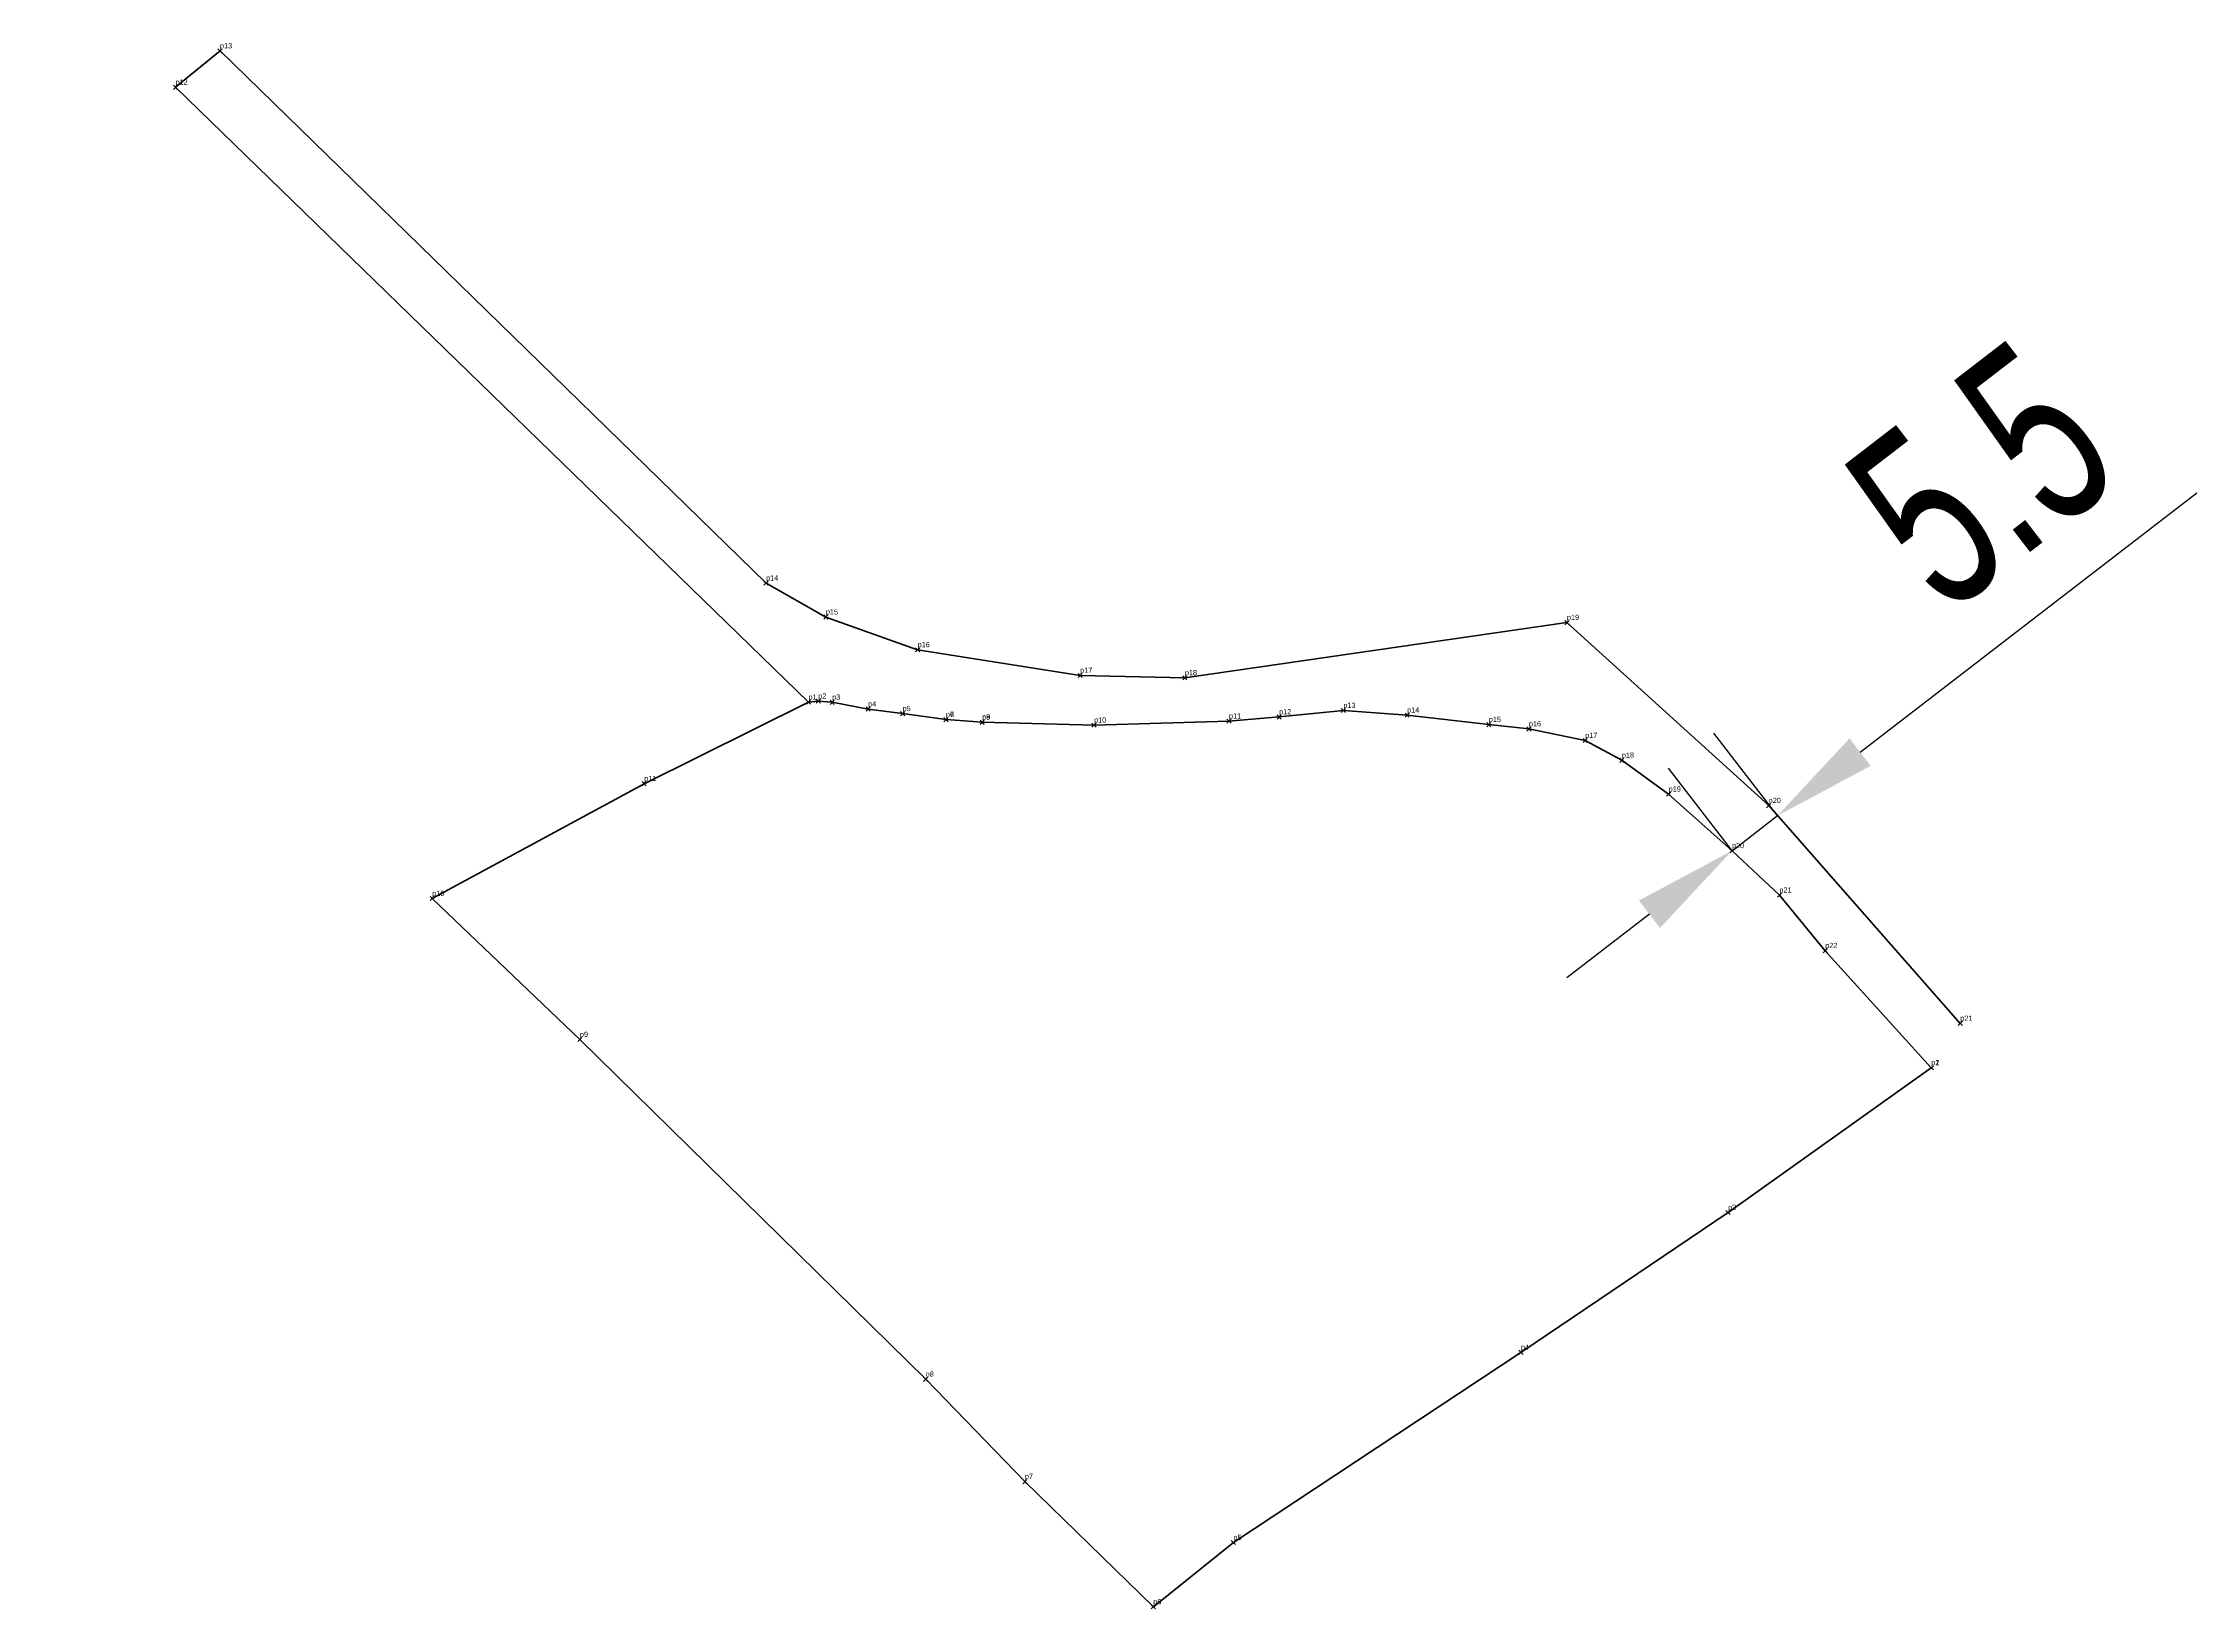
# Model space of a CAD drawing. Header units: millimetres. Extents: x 600342 to 600642, y 1312494 to 1312644.
# Drawn here: x 600342.4 to 600549.2, y 1312493.6 to 1312643.9 of the extents above; entities that cross this region are included whole.
import ezdxf

# ---------------------------------------------------------------- set-up
doc = ezdxf.new("R2010")
doc.units = ezdxf.units.MM
doc.header["$PDMODE"] = 3
doc.header["$PDSIZE"] = 0.2
doc.layers.get('0').update_dxf_attribs({"color": 1, "linetype": 'CONTINUOUS', "lineweight": 100})
doc.layers.get('Defpoints').update_dxf_attribs({"linetype": 'CONTINUOUS'})
doc.layers.add('Point', color=5, linetype='CONTINUOUS', lineweight=100)
doc.layers.add('Point_Name', color=1, linetype='CONTINUOUS', lineweight=100)
doc.styles.get("Standard").update_dxf_attribs({"font": 'arial.ttf', "width": 0.65})
doc.dimstyles.new('ISO-25', dxfattribs={"dimtxt": 2.5, "dimasz": 2.5, "dimexe": 1.25, "dimexo": 0.625, "dimtad": 1, "dimtxsty": 'Standard', "dimcen": 2.5, "dimadec": 0, "dimazin": 0, "dimtfac": 1, "dimtmove": 0, "dimatfit": 3, "dimfxl": 1, "dimarcsym": 0})

# ---------------------------------------------------------------- blocks, each defined once
blk = doc.blocks.new('*D2')
at = {"color": 6, "lineweight": -2, "transparency": 16777216}
for p, q in [((600516.85, 1312575.89), (600549.17, 1312600.77)), ((600508.86, 1312569.87), (600502.82, 1312577.71)), ((600504.49, 1312566.5), (600498.45, 1312574.34)), ((600504.55, 1312566.42), (600508.92, 1312569.79)), ((600496.63, 1312560.32), (600488.7, 1312554.22))]:
    blk.add_line(p, q, dxfattribs=at)
at = {"color": 6, "transparency": 16777216}
for points in [[(600515.83, 1312577.21), (600517.86, 1312574.57), (600508.92, 1312569.79)], [(600495.61, 1312561.64), (600497.64, 1312559), (600504.55, 1312566.42)]]:
    blk.add_solid(points, dxfattribs=at)
at = {"layer": 'Defpoints', "color": 0, "transparency": 16777216}
for p in [(600508.92, 1312569.79, 361.82), (600508.92, 1312569.79), (600504.55, 1312566.42)]:
    blk.add_point(p, dxfattribs=at)
at = {"color": 3, "transparency": 16777216, "insert": (600528.49, 1312602.39), "char_height": 17.5, "attachment_point": 5, "rotation": 37.5917}
blk.add_mtext('5.5', dxfattribs=at)

msp = doc.modelspace()

# ---------------------------------------------------------------- linework, layer by layer
at = {"color": 7, "elevation": 361.82}
msp.add_lwpolyline([(600526.46, 1312549.85), (600508.07, 1312570.75), (600488.71, 1312588.32), (600452.04, 1312583.02), (600441.99, 1312583.25), (600426.39, 1312585.71), (600417.58, 1312588.85), (600411.84, 1312592.11), (600359.43, 1312643.19), (600355.16, 1312639.7), (600415.91, 1312580.68)], dxfattribs=at)
at = {"color": 2, "elevation": 361.82}
msp.add_lwpolyline([(600415.91, 1312580.68), (600416.85, 1312580.78), (600418.18, 1312580.67), (600421.64, 1312580.02), (600424.95, 1312579.58), (600429.11, 1312579.01), (600432.58, 1312578.77), (600443.32, 1312578.48), (600456.27, 1312578.86), (600461.08, 1312579.26), (600467.25, 1312579.88), (600473.37, 1312579.44), (600481.21, 1312578.53), (600485.06, 1312578.11), (600490.45, 1312577), (600493.98, 1312575.1), (600498.47, 1312571.85), (600504.55, 1312566.42), (600509.1, 1312562.15), (600513.5, 1312556.83), (600523.68, 1312545.59), (600504.17, 1312531.7), (600484.29, 1312518.27), (600456.69, 1312500.02), (600449.01, 1312493.85), (600436.68, 1312505.87), (600427.16, 1312515.69), (600393.97, 1312548.3), (600379.79, 1312561.83), (600400.14, 1312572.86), (600415.91, 1312580.68)], dxfattribs=at)
msp.add_lwpolyline([(600415.91, 1312580.68), (600416.85, 1312580.78), (600418.18, 1312580.67), (600421.64, 1312580.02), (600424.95, 1312579.58), (600429.11, 1312579.01), (600432.58, 1312578.77), (600443.32, 1312578.48), (600456.27, 1312578.86), (600461.08, 1312579.26), (600467.25, 1312579.88), (600473.37, 1312579.44), (600481.21, 1312578.53), (600485.06, 1312578.11), (600490.45, 1312577), (600493.98, 1312575.1), (600498.47, 1312571.85), (600504.55, 1312566.42), (600509.1, 1312562.15), (600513.5, 1312556.83), (600523.68, 1312545.59), (600504.17, 1312531.7), (600484.29, 1312518.27), (600456.69, 1312500.02), (600449.01, 1312493.85), (600436.68, 1312505.87), (600427.16, 1312515.69), (600393.97, 1312548.3), (600379.79, 1312561.83), (600400.14, 1312572.86)], close=True)
at = {"layer": 'Point'}
for p in [(600359.43, 1312643.19, 369.53), (600355.16, 1312639.7, 369.32), (600411.84, 1312592.11, 368.04), (600417.58, 1312588.85, 367.8), (600488.71, 1312588.32, 365.57), (600426.39, 1312585.71, 367.46), (600441.99, 1312583.25, 367.03), (600452.04, 1312583.02, 366.52), (600416.85, 1312580.78, 367.52), (600415.91, 1312580.68, 367.52), (600418.18, 1312580.67, 367.48), (600421.64, 1312580.02, 367.59), (600424.95, 1312579.58, 367.55), (600429.11, 1312579.01, 367.39), (600429.11, 1312579.01, 367.39), (600432.58, 1312578.77, 367.42), (600432.58, 1312578.75, 367.42), (600456.27, 1312578.86, 366.61), (600461.08, 1312579.26, 366.57), (600467.25, 1312579.88, 366.46), (600473.37, 1312579.44, 366.42), (600443.32, 1312578.48, 366.93), (600481.21, 1312578.53, 366.32), (600485.06, 1312578.11, 366.18), (600490.45, 1312577, 366.06), (600493.98, 1312575.1, 365.98), (600400.14, 1312572.86, 367.53), (600498.47, 1312571.85, 366.12), (600508.07, 1312570.75, 364.14), (600504.55, 1312566.42, 365.82), (600509.1, 1312562.15, 365.58), (600379.79, 1312561.83, 367.78), (600513.5, 1312556.83, 364.73), (600526.46, 1312549.85, 361.82), (600393.97, 1312548.3, 365.72), (600523.68, 1312545.59, 363.16), (600523.68, 1312545.59, 363.15), (600504.17, 1312531.7, 363.53), (600484.29, 1312518.27, 363.36), (600427.16, 1312515.69, 360.3), (600436.68, 1312505.87, 359.05), (600456.69, 1312500.02, 359.63), (600449.01, 1312493.85, 358.02)]:
    msp.add_point(p, dxfattribs=at)

# ---------------------------------------------------------------- texts
at = {"layer": 'Point_Name'}
for s, p in [('p13', (600359.43, 1312643.44)), ('p12', (600355.16, 1312639.95)), ('p14', (600411.84, 1312592.36)), ('p15', (600417.58, 1312589.1)), ('p19', (600488.71, 1312588.57)), ('p16', (600426.39, 1312585.96)), ('p17', (600441.99, 1312583.5)), ('p18', (600452.04, 1312583.27)), ('p1', (600415.91, 1312580.93)), ('p2', (600416.85, 1312581.03)), ('p3', (600418.18, 1312580.92)), ('p4', (600421.64, 1312580.27)), ('p5', (600424.95, 1312579.83)), ('p6', (600429.11, 1312579.26)), ('p7', (600429.11, 1312579.26)), ('p9', (600432.58, 1312579)), ('p8', (600432.58, 1312579.02)), ('p10', (600443.32, 1312578.73)), ('p11', (600456.27, 1312579.11)), ('p12', (600461.08, 1312579.51)), ('p13', (600467.25, 1312580.13)), ('p14', (600473.37, 1312579.69)), ('p15', (600481.21, 1312578.78)), ('p16', (600485.06, 1312578.36)), ('p17', (600490.45, 1312577.25)), ('p18', (600493.98, 1312575.35)), ('p11', (600400.14, 1312573.11)), ('p19', (600498.47, 1312572.1)), ('p20', (600508.07, 1312571)), ('p20', (600504.55, 1312566.67)), ('p10', (600379.79, 1312562.08)), ('p21', (600509.1, 1312562.4)), ('p22', (600513.5, 1312557.08)), ('p21', (600526.46, 1312550.1)), ('p9', (600393.97, 1312548.55)), ('p1', (600523.68, 1312545.84)), ('p2', (600523.68, 1312545.84)), ('p3', (600504.17, 1312531.95)), ('p4', (600484.29, 1312518.52)), ('p8', (600427.16, 1312515.94)), ('p7', (600436.68, 1312506.12)), ('p5', (600456.69, 1312500.27)), ('p6', (600449.01, 1312494.1))]:
    msp.add_text(s, height=0.5, dxfattribs=at).set_placement(p)

# ---------------------------------------------------------------- dimensions: what is measured, and where the dimension line sits
dim = msp.add_aligned_dim(p1=(600504.55, 1312566.42), p2=(600508.92, 1312569.79, 361.82), distance=0, dimstyle='ISO-25', override={"dimscale": 0.05, "dimtxt": 350, "dimasz": 200, "dimexe": 200, "dimexo": 2, "dimgap": 100, "dimdec": 1, "dimdsep": 46, "dimclrd": 6, "dimclre": 6, "dimclrt": 3, "dimtdec": 1})
dim.commit()
dim.dimension.update_dxf_attribs({"geometry": '*D2', "text_midpoint": (600528.49, 1312602.39)})

doc.saveas('drawing.dxf')
